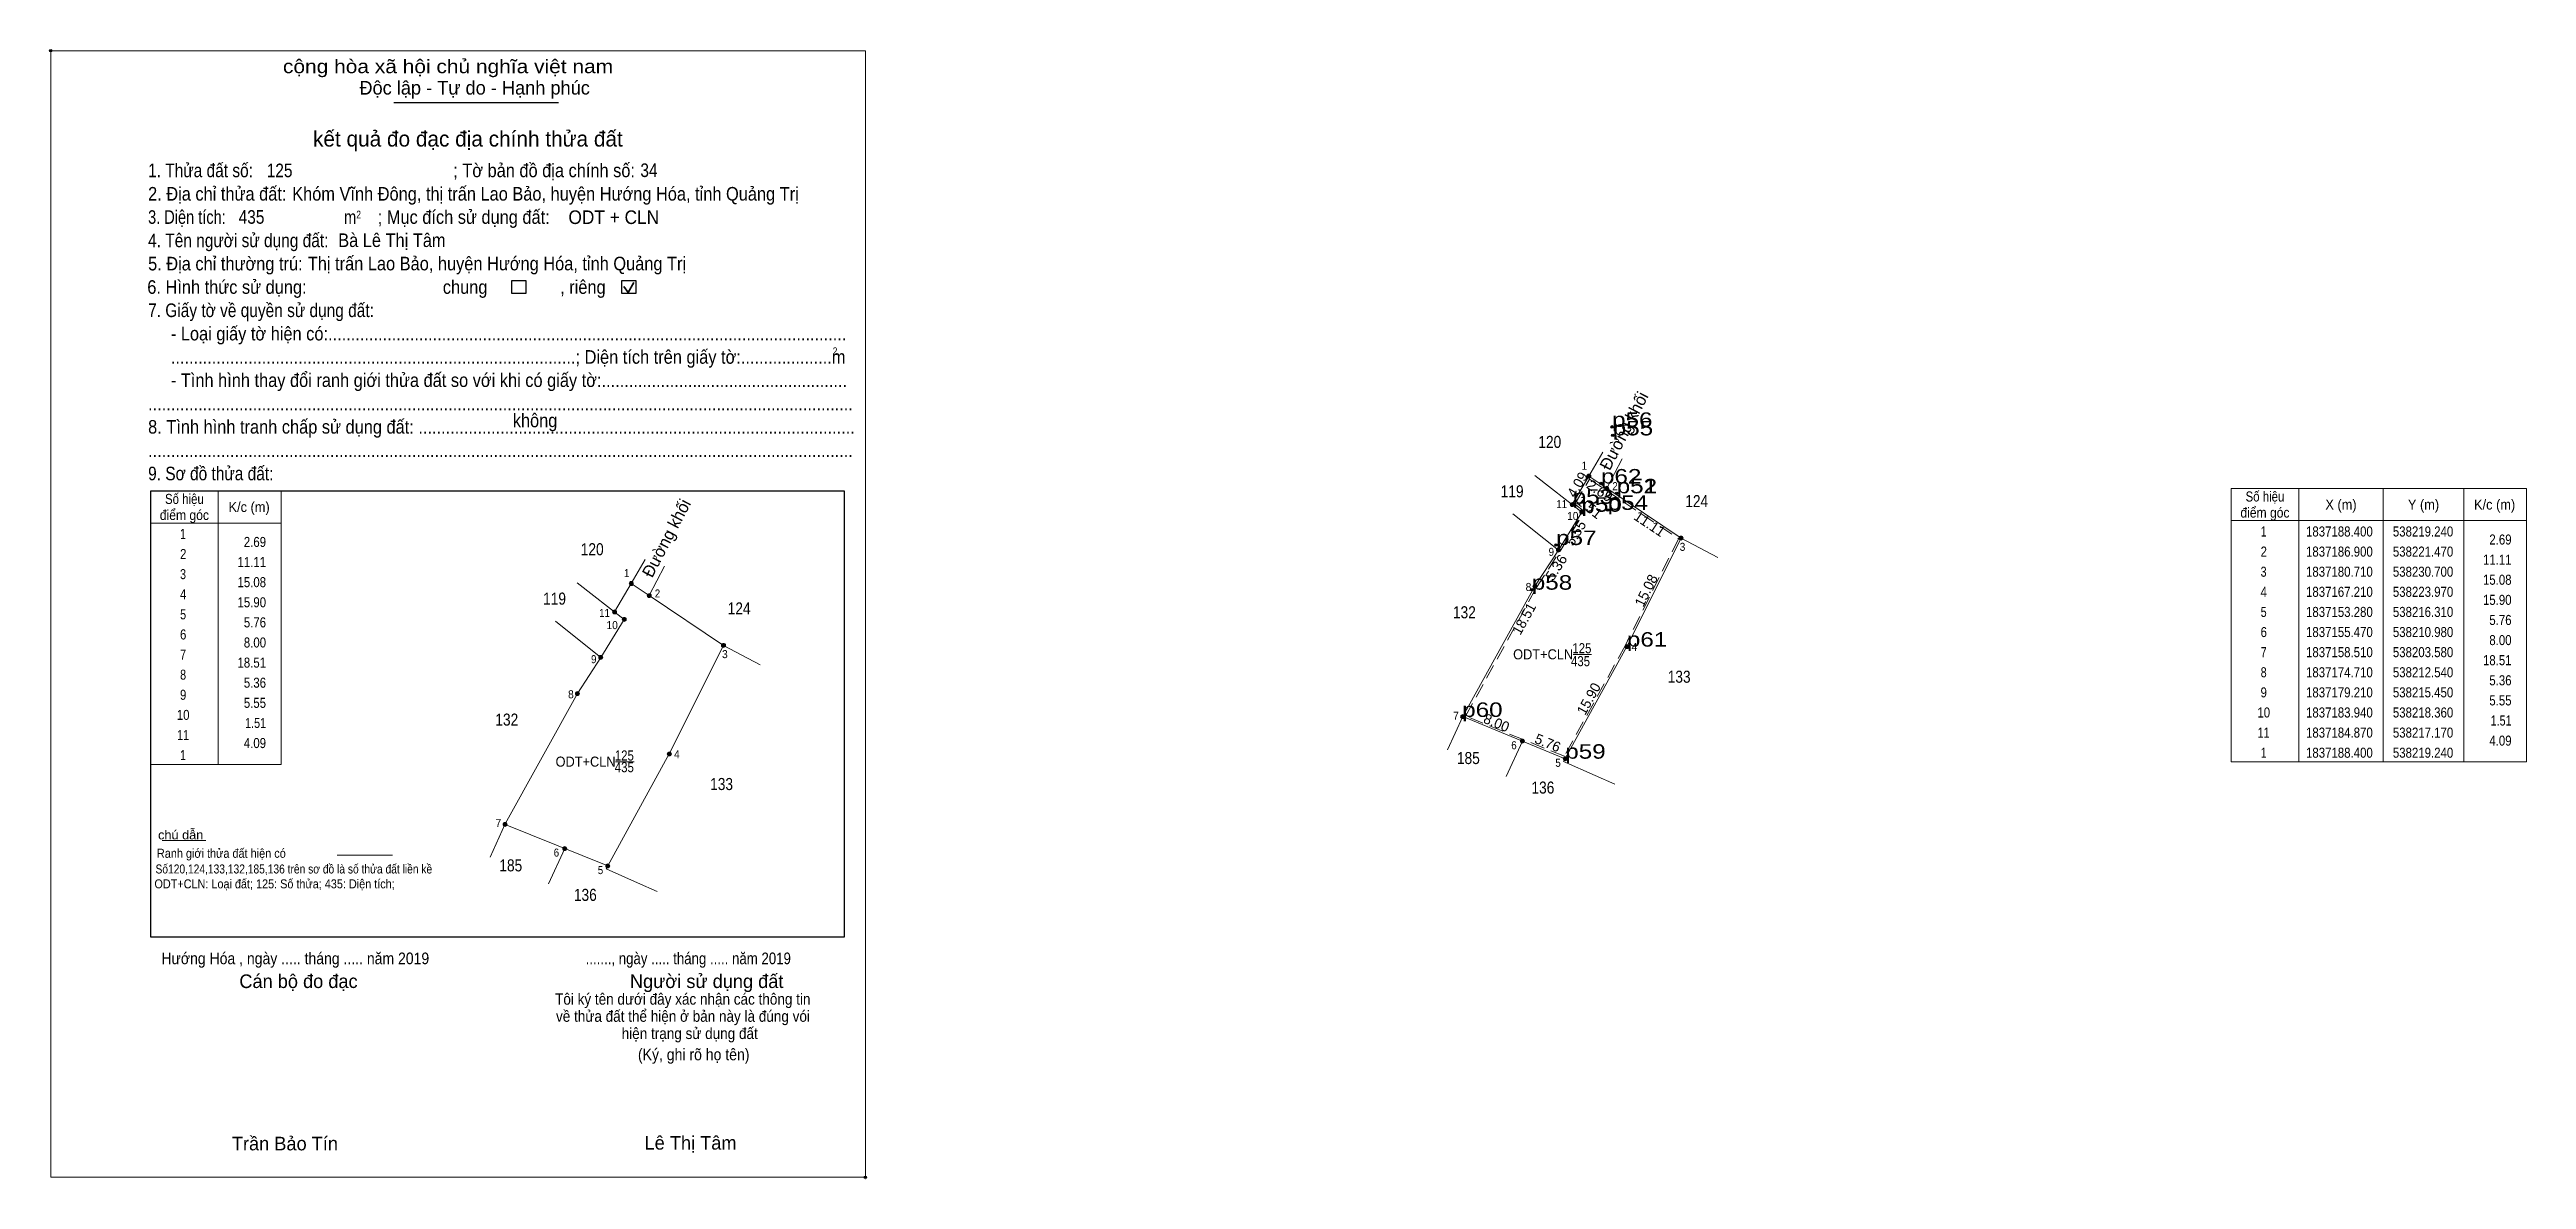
# Model space of a CAD drawing. Header units: metres. Extents: x 535576 to 538678, y 1836829 to 1838329.
# Drawn here: x 538027.9 to 538335.8, y 1837101 to 1837241.4 of the extents above; entities that cross this region are included whole.
import ezdxf
from ezdxf.enums import TextEntityAlignment as Align

# ---------------------------------------------------------------- set-up
doc = ezdxf.new("R2010")
doc.units = ezdxf.units.M
doc.header["$LTSCALE"] = 0.6
doc.header["$PDMODE"] = 32
doc.header["$PDSIZE"] = 0.3
doc.linetypes.add('MEDIUM_DASHED', pattern=[4.5, 3, -1.5])
for name, color, linetype in [('1', 7, 'Continuous'), ('12', 7, 'Continuous'), ('7', 7, 'Continuous')]:
    doc.layers.add(name, color=color, linetype=linetype)
for name, color, linetype, lineweight in [('10', 7, 'Continuous', 13), ('2', 7, 'Continuous', 25), ('22', 7, 'Continuous', 13), ('63', 7, 'Continuous', 13)]:
    doc.layers.add(name, color=color, linetype=linetype, lineweight=lineweight)

msp = doc.modelspace()

# ---------------------------------------------------------------- texts
at = {"layer": '1', "width": 0.85}
msp.add_text('435', height=1.25, dxfattribs=at).set_placement((538218.205, 1837164.78), align=Align.CENTER)
at = {"layer": '10'}
for p in [(538224.272, 1837193.6939), (538105.262, 1837180.3539)]:
    msp.add_text('Đường khối', height=1.5, rotation=62.517, dxfattribs=at).set_placement(p, align=Align.CENTER)
for s, height, width, p in [('120', 1.5, 0.85, (538214.385, 1837191.91)), ('119', 1.5, 0.85, (538209.705, 1837185.77)), ('124', 1.5, 0.85, (538232.645, 1837184.55)), ('120', 1.5, 0.85, (538095.375, 1837178.57)), ('119', 1.5, 0.85, (538090.695, 1837172.43)), ('124', 1.5, 0.85, (538113.635, 1837171.21)), ('132', 1.5, 0.85, (538203.77, 1837170.73)), ('125', 1.25, 0.85, (538218.375, 1837166.39)), ('ODT+CLN', 1.25, 0.95, (538213.56, 1837165.63)), ('133', 1.5, 0.85, (538230.465, 1837162.72)), ('132', 1.5, 0.85, (538084.76, 1837157.39)), ('ODT+CLN', 1.25, 0.95, (538094.55, 1837152.29)), ('125', 1.25, 0.85, (538099.365, 1837153.05)), ('185', 1.5, 0.85, (538204.265, 1837152.61)), ('133', 1.5, 0.85, (538111.455, 1837149.38)), ('136', 1.5, 0.85, (538213.53, 1837148.94)), ('185', 1.5, 0.85, (538085.255, 1837139.27)), ('136', 1.5, 0.85, (538094.52, 1837135.6))]:
    msp.add_text(s, height=height, dxfattribs=dict(at, width=width)).set_placement(p, align=Align.CENTER)
at = {"layer": '12', "width": 1.25}
for s, p in [('p56', (538222.13, 1837194.53)), ('p55', (538222.21, 1837193.47)), ('p62', (538220.75, 1837187.49)), ('p53', (538217.23, 1837184.98)), ('p52', (538222.7, 1837186.27)), ('p51', (538222.7, 1837186.28)), ('p50', (538218.32, 1837183.98)), ('p54', (538221.57, 1837184.21)), ('p57', (538215.17, 1837179.84)), ('p58', (538212.15, 1837174.29)), ('p61', (538223.97, 1837167.21)), ('p60', (538203.5, 1837158.47)), ('p59', (538216.31, 1837153.28))]:
    msp.add_text(s, height=1.8, dxfattribs=at).set_placement(p)
at = {"layer": '2'}
for s, height, width, p in [('cộng hòa xã hội chủ nghĩa việt nam', 1.69, 1.15, (538056.94, 1837238.5)), ('1. Thửa đất số:', 1.69, 0.85, (538040.18, 1837225.57)), ('125', 1.69, 0.85, (538054.92, 1837225.57)), ('; Tờ bản đồ địa chính số:', 1.69, 0.9, (538078.1, 1837225.57)), ('34', 1.69, 0.85, (538101.36, 1837225.59)), ('2. Địa chỉ thửa đất:', 1.69, 0.9, (538040.18, 1837222.66)), ('Khóm Vĩnh Đông, thị trấn Lao Bảo, huyện Hướng Hóa, tỉnh Quảng Trị', 1.69, 0.9, (538058.09, 1837222.66)), ('3. Diện tích:', 1.69, 0.8, (538040.18, 1837219.77)), ('435', 1.69, 0.85, (538051.43, 1837219.78)), ('m', 1.69, 0.8, (538064.54, 1837219.77)), ('2', 0.9657, 0.8, (538066.06, 1837220.44)), ('; Mục đích sử dụng đất:', 1.69, 0.9, (538068.72, 1837219.77)), ('ODT + CLN', 1.69, 0.95, (538092.42, 1837219.75)), ('4. Tên người sử dụng đất:', 1.69, 0.85, (538040.18, 1837216.87)), ('Bà Lê Thị Tâm', 1.69, 0.9, (538063.81, 1837216.89)), ('5. Địa chỉ thường trú:', 1.69, 0.9, (538040.18, 1837213.98)), ('Thị trấn Lao Bảo, huyện Hướng Hóa, tỉnh Quảng Trị', 1.69, 0.9, (538060.03, 1837213.99)), ('6. Hình thức sử dụng:', 1.69, 0.9, (538040.08, 1837211.07)), ('chung                , riêng', 1.69, 0.9, (538076.81, 1837211.07)), ('7. Giấy tờ về quyền sử dụng đất:', 1.69, 0.85, (538040.18, 1837208.18)), ('     - Loại giấy tờ hiện có:..................................................................................................................', 1.69, 0.9, (538040.18, 1837205.28)), ('     - Tình hình thay đổi ranh giới thửa đất so với khi có giấy tờ:......................................................', 1.69, 0.9, (538040.18, 1837199.49)), ('     .........................................................................................; Diện tích trên giấy tờ:....................m', 1.69, 0.9, (538040.18, 1837202.38)), ('2', 0.9657, 0.8, (538125.27, 1837203.45)), ('8. Tình hình tranh chấp sử dụng đất: ................................................................................................', 1.69, 0.9, (538040.18, 1837193.69)), ('...........................................................................................................................................................', 1.69, 0.9, (538040.18, 1837196.59)), ('không', 1.69, 0.9, (538085.5, 1837194.49)), ('9. Sơ đồ thửa đất:', 1.69, 0.85, (538040.18, 1837187.89)), ('...........................................................................................................................................................', 1.69, 0.9, (538040.18, 1837190.79)), ('chú dẫn', 1.125, 1.05, (538041.42, 1837143.25)), ('Số120,124,133,132,185,136 trên sơ đồ là số thửa đất liền kề', 1.12, 0.85, (538041.1, 1837139.01)), ('Ranh giới thửa đất hiện có ', 1.125, 0.9, (538041.27, 1837140.96)), ('ODT+CLN: Loại đất; 125: Số thửa; 435: Diện tích;', 1.12, 0.9, (538040.97, 1837137.16)), ('Hướng Hóa , ngày ..... tháng ..... năm 2019', 1.447, 0.9, (538041.83, 1837127.73)), ('......., ngày ..... tháng ..... năm 2019', 1.447, 0.85, (538094.56, 1837127.73)), ('(Ký, ghi rõ họ tên)', 1.449, 0.9, (538101.06, 1837115.79))]:
    msp.add_text(s, height=height, dxfattribs=dict(at, width=width)).set_placement(p)
for s, p in [('Độc lập - Tự do - Hạnh phúc', (538066.44, 1837235.84)), ('Cán bộ đo đạc', (538051.52, 1837124.77)), ('Người sử dụng đất', (538100.06, 1837124.77)), ('Trần Bảo Tín', (538050.59, 1837104.59)), ('Lê Thị Tâm', (538101.88, 1837104.68))]:
    msp.add_text(s, height=1.69, dxfattribs=at).set_placement(p)
for s, height, p in [('kết quả đo đạc địa chính thửa đất', 1.932, (538079.925, 1837229.38)), ('.', 0.4829, (538129.3189, 1837100.97))]:
    msp.add_text(s, height=height, dxfattribs=at).set_placement(p, align=Align.CENTER)
for s, width, p in [(' 1', 0.9, (538219.01, 1837189.2)), (' 2', 0.9, (538222.83, 1837186.66)), (' 11', 0.9, (538216.53, 1837184.43)), (' 10', 0.95, (538217.95, 1837182.95)), (' 3', 0.95, (538231.23, 1837179.12)), (' 1', 0.9, (538100, 1837175.86)), (' 9', 0.9, (538214.91, 1837178.49)), (' 2', 0.9, (538103.82, 1837173.32)), (' 8', 0.95, (538212.09, 1837174.13)), (' 11', 0.9, (538097.58, 1837170.9)), (' 10', 0.95, (538098.56, 1837169.39)), (' 4', 0.95, (538225.26, 1837166.67)), (' 9', 0.9, (538095.9, 1837165.15)), (' 3', 0.95, (538112.22, 1837165.78)), (' 8', 0.95, (538093.08, 1837160.79)), (' 7', 0.95, (538203.08, 1837158.13)), (' 6', 0.9, (538210.27, 1837154.45)), (' 4', 0.95, (538106.25, 1837153.33)), (' 5', 0.9, (538215.75, 1837152.27)), (' 7', 0.95, (538084.07, 1837144.79)), (' 6', 0.9, (538091.26, 1837141.11)), (' 5', 0.9, (538096.74, 1837138.93))]:
    msp.add_text(s, height=1, dxfattribs=dict(at, width=width)).set_placement(p, align=Align.RIGHT)
for s, height, width, p in [('435', 1.25, 0.85, (538099.365, 1837151.6)), ('Tôi ký tên dưới đây xác nhận các thông tin', 1.396, 0.9, (538106.63, 1837122.7)), ('về thửa đất thể hiện ở bản này là đúng vói', 1.396, 0.9, (538106.655, 1837120.57)), ('hiện trạng sử dụng đất', 1.396, 0.9, (538107.495, 1837118.43))]:
    msp.add_text(s, height=height, dxfattribs=dict(at, width=width)).set_placement(p, align=Align.CENTER)
at = {"layer": '63'}
for s, width, p in [('Số hiệu', 0.85, (538044.69, 1837184.95)), ('Số hiệu', 0.85, (538303.27, 1837185.25)), ('điểm góc', 0.9, (538044.69, 1837182.95)), ('K/c (m)', 0.95, (538052.735, 1837183.95)), ('điểm góc', 0.9, (538303.27, 1837183.25)), ('X (m)', 0.95, (538312.72, 1837184.25)), ('Y (m)', 0.95, (538322.975, 1837184.25)), ('K/c (m)', 0.95, (538331.815, 1837184.25)), (' 1', 0.75, (538044.34, 1837180.6)), (' 1', 0.75, (538302.92, 1837180.9)), ('1837188.400', 0.85, (538312.52, 1837180.9)), ('538219.240', 0.85, (538322.92, 1837180.9)), (' 3', 0.8, (538044.335, 1837175.6)), (' 2', 0.85, (538044.345, 1837178.1)), (' 3', 0.8, (538302.915, 1837175.9)), (' 2', 0.85, (538302.925, 1837178.4)), ('1837186.900', 0.85, (538312.52, 1837178.4)), ('1837180.710', 0.85, (538312.52, 1837175.9)), ('538221.470', 0.85, (538322.92, 1837178.4)), ('538230.700', 0.85, (538322.92, 1837175.9)), (' 4', 0.85, (538044.34, 1837173.1)), (' 4', 0.85, (538302.92, 1837173.4)), ('1837167.210', 0.85, (538312.52, 1837173.4)), ('538223.970', 0.85, (538322.92, 1837173.4)), (' 5', 0.8, (538044.345, 1837170.6)), (' 5', 0.8, (538302.925, 1837170.9)), ('1837153.280', 0.85, (538312.52, 1837170.9)), ('538216.310', 0.85, (538322.92, 1837170.9)), (' 6', 0.85, (538044.345, 1837168.1)), (' 6', 0.85, (538302.925, 1837168.4)), ('1837155.470', 0.85, (538312.52, 1837168.4)), ('538210.980', 0.85, (538322.92, 1837168.4)), (' 7', 0.8, (538044.345, 1837165.6)), (' 8', 0.8, (538302.925, 1837163.4)), (' 7', 0.8, (538302.925, 1837165.9)), ('1837158.510', 0.85, (538312.52, 1837165.9)), ('1837174.710', 0.85, (538312.52, 1837163.4)), ('538203.580', 0.85, (538322.92, 1837165.9)), ('538212.540', 0.85, (538322.92, 1837163.4)), (' 9', 0.85, (538044.34, 1837160.6)), (' 8', 0.8, (538044.345, 1837163.1)), (' 9', 0.85, (538302.92, 1837160.9)), ('1837179.210', 0.85, (538312.52, 1837160.9)), ('538215.450', 0.85, (538322.92, 1837160.9)), (' 10', 0.85, (538044.34, 1837158.1)), (' 10', 0.85, (538302.92, 1837158.4)), ('1837183.940', 0.85, (538312.52, 1837158.4)), ('538218.360', 0.85, (538322.92, 1837158.4)), (' 11', 0.8, (538044.34, 1837155.6)), (' 11', 0.8, (538302.92, 1837155.9)), ('1837184.870', 0.85, (538312.52, 1837155.9)), ('538217.170', 0.85, (538322.92, 1837155.9)), (' 1', 0.75, (538044.34, 1837153.1)), (' 1', 0.75, (538302.92, 1837153.4)), ('1837188.400', 0.85, (538312.52, 1837153.4)), ('538219.240', 0.85, (538322.92, 1837153.4))]:
    msp.add_text(s, height=1.25, dxfattribs=dict(at, width=width)).set_placement(p, align=Align.CENTER)
for s, rotation, p in [('4.09', 59.613, (538218.3607, 1837187.0389)), ('11.11', 326.153, (538226.4469, 1837181.9449)), ('5.55', 58.399, (538218.1344, 1837181.0125)), ('15.08', 63.503, (538226.9278, 1837173.9112)), ('18.51', 61.054, (538211.7308, 1837170.3775)), ('15.90', 61.194, (538219.7787, 1837160.4289)), ('8.00', 337.667, (538207.5275, 1837157.1684)), ('5.76', 337.663, (538213.8925, 1837154.6703))]:
    msp.add_text(s, height=1.25, rotation=rotation, dxfattribs=at).set_placement(p, align=Align.CENTER)
at = {"layer": '63', "width": 1.05}
for s, rotation, p in [('2.69', 326.073, (538220.2562, 1837186.0669)), ('1.51', 321.992, (538218.9301, 1837184.0445)), ('5.36', 57.111, (538215.7101, 1837176.7056))]:
    msp.add_text(s, height=1.25, rotation=rotation, dxfattribs=at).set_placement(p, align=Align.CENTER)
at = {"layer": '63'}
for s, width, p in [('2.69', 0.85, (538054.84, 1837179.6)), ('2.69', 0.85, (538333.92, 1837179.9)), ('11.11', 0.85, (538054.84, 1837177.1)), ('11.11', 0.85, (538333.92, 1837177.4)), ('15.08', 0.85, (538054.84, 1837174.6)), ('15.08', 0.85, (538333.92, 1837174.9)), ('15.90', 0.85, (538054.84, 1837172.1)), ('5.76', 0.85, (538054.84, 1837169.6)), ('15.90', 0.85, (538333.92, 1837172.4)), ('5.76', 0.85, (538333.92, 1837169.9)), ('8.00', 0.85, (538054.84, 1837167.1)), ('8.00', 0.85, (538333.92, 1837167.4)), ('18.51', 0.85, (538054.84, 1837164.6)), ('18.51', 0.85, (538333.92, 1837164.9)), ('5.36', 0.85, (538054.84, 1837162.1)), ('5.36', 0.85, (538333.92, 1837162.4)), ('5.55', 0.85, (538054.84, 1837159.6)), ('1.51', 0.8, (538054.84, 1837157.1)), ('5.55', 0.85, (538333.92, 1837159.9)), ('1.51', 0.8, (538333.92, 1837157.4)), ('4.09', 0.85, (538054.84, 1837154.6)), ('4.09', 0.85, (538333.92, 1837154.9))]:
    msp.add_text(s, height=1.25, dxfattribs=dict(at, width=width)).set_placement(p, align=Align.RIGHT)

# ---------------------------------------------------------------- hatches: boundary and pattern name
at = {"layer": '10'}
for points in [[(538219.49, 1837188.4, 1), (538218.99, 1837188.4, 1)], [(538221.72, 1837186.9, 1), (538221.22, 1837186.9, 1)], [(538217.42, 1837184.87, 1), (538216.92, 1837184.87, 1)], [(538218.61, 1837183.94, 1), (538218.11, 1837183.94, 1)], [(538230.95, 1837180.71, 1), (538230.45, 1837180.71, 1)], [(538215.7, 1837179.21, 1), (538215.2, 1837179.21, 1)], [(538100.48, 1837175.06, 1), (538099.98, 1837175.06, 1)], [(538102.71, 1837173.56, 1), (538102.21, 1837173.56, 1)], [(538212.79, 1837174.71, 1), (538212.29, 1837174.71, 1)], [(538098.41, 1837171.53, 1), (538097.91, 1837171.53, 1)], [(538099.6, 1837170.6, 1), (538099.1, 1837170.6, 1)], [(538111.94, 1837167.37, 1), (538111.44, 1837167.37, 1)], [(538096.69, 1837165.87, 1), (538096.19, 1837165.87, 1)], [(538224.22, 1837167.21, 1), (538223.72, 1837167.21, 1)], [(538093.78, 1837161.37, 1), (538093.28, 1837161.37, 1)], [(538203.83, 1837158.51, 1), (538203.33, 1837158.51, 1)], [(538211.23, 1837155.47, 1), (538210.73, 1837155.47, 1)], [(538105.21, 1837153.87, 1), (538104.71, 1837153.87, 1)], [(538216.56, 1837153.28, 1), (538216.06, 1837153.28, 1)], [(538084.79, 1837145.11, 1), (538084.29, 1837145.11, 1)], [(538092.21, 1837142.1, 1), (538091.71, 1837142.1, 1)], [(538097.55, 1837139.94, 1), (538097.05, 1837139.94, 1)]]:
    msp.add_hatch(color=256, dxfattribs=at).paths.add_polyline_path(points)

# ---------------------------------------------------------------- linework, layer by layer
for p, q in [((538212.53, 1837188.5), (538218.36, 1837183.94)), ((538219.24, 1837188.4), (538217.17, 1837184.87)), ((538219.24, 1837188.4), (538221.47, 1837186.9)), ((538215.45, 1837179.21), (538209.81, 1837183.71)), ((538230.7, 1837180.71), (538235.27, 1837178.28)), ((538093.52, 1837175.16), (538099.35, 1837170.6)), ((538100.22, 1837175.04), (538098.16, 1837171.53)), ((538100.23, 1837175.06), (538102.46, 1837173.56)), ((538096.44, 1837165.87), (538090.8, 1837170.37)), ((538111.69, 1837167.37), (538116.26, 1837164.94)), ((538217.3, 1837166.22), (538219.59, 1837166.22)), ((538203.58, 1837158.51), (538201.69, 1837154.38)), ((538210.98, 1837155.47), (538208.97, 1837151.05)), ((538098.29, 1837152.88), (538100.58, 1837152.88)), ((538084.57, 1837145.17), (538082.68, 1837141.04)), ((538097.3, 1837139.94), (538084.54, 1837145.11)), ((538091.96, 1837142.1), (538089.96, 1837137.71))]:
    msp.add_line(p, q, dxfattribs=at)
for points in [[(538221.47, 1837186.9), (538230.7, 1837180.71), (538223.97, 1837167.21), (538216.11, 1837152.92)], [(538216.31, 1837153.28), (538203.58, 1837158.51), (538212.54, 1837174.71), (538215.45, 1837179.21), (538218.36, 1837183.94)], [(538102.46, 1837173.56), (538111.69, 1837167.37), (538104.96, 1837153.87), (538097.1, 1837139.58)], [(538084.57, 1837145.17), (538093.53, 1837161.37), (538096.44, 1837165.87), (538099.35, 1837170.6)], [(538216.11, 1837152.92), (538220.03, 1837151.2), (538222.45, 1837150.13)], [(538097.1, 1837139.58), (538101.02, 1837137.86), (538103.44, 1837136.79)]]:
    msp.add_lwpolyline(points, dxfattribs=at)
for centre in [(538219.24, 1837188.4), (538221.47, 1837186.9), (538217.17, 1837184.87), (538218.36, 1837183.94), (538230.7, 1837180.71), (538215.45, 1837179.21), (538100.23, 1837175.06), (538102.46, 1837173.56), (538212.54, 1837174.71), (538098.16, 1837171.53), (538099.35, 1837170.6), (538111.69, 1837167.37), (538096.44, 1837165.87), (538223.97, 1837167.21), (538093.53, 1837161.37), (538203.58, 1837158.51), (538210.98, 1837155.47), (538104.96, 1837153.87), (538216.31, 1837153.28), (538084.54, 1837145.11), (538091.96, 1837142.1), (538097.3, 1837139.94)]:
    msp.add_circle(centre, 0.25, dxfattribs=at)
at = {"layer": '2'}
for p, q in [((538070.73, 1837234.87), (538091.2, 1837234.87)), ((538040.5, 1837186.57), (538126.7, 1837186.57)), ((538126.7, 1837186.57), (538126.7, 1837131.08))]:
    msp.add_line(p, q, dxfattribs=at)
at = {"layer": '2', "lineweight": 35}
for p, q in [((538099.29, 1837211.98), (538099.86, 1837211.23)), ((538099.86, 1837211.23), (538100.56, 1837212.48))]:
    msp.add_line(p, q, dxfattribs=at)
at = {"layer": '2', "lineweight": 13}
for p, q in [((538041.93, 1837143.12), (538047.36, 1837143.12)), ((538063.69, 1837141.27), (538070.55, 1837141.27))]:
    msp.add_line(p, q, dxfattribs=at)
msp.add_lwpolyline([(538028.08, 1837241.29), (538129.33, 1837241.29), (538129.33, 1837101.24), (538028.08, 1837101.24)], close=True, dxfattribs=at)
at = {"layer": '2'}
for points in [[(538085.38, 1837212.72), (538087.12, 1837212.72), (538087.12, 1837211.1), (538085.38, 1837211.1)], [(538099.06, 1837212.72), (538100.8, 1837212.72), (538100.8, 1837211.1), (538099.06, 1837211.1)]]:
    msp.add_lwpolyline(points, close=True, dxfattribs=at)
msp.add_lwpolyline([(538126.7, 1837131.08), (538040.5, 1837131.08), (538040.5, 1837186.57)], dxfattribs=at)
at = {"layer": '2', "linetype": 'MEDIUM_DASHED', "lineweight": 13}
msp.add_lwpolyline([(538219.31, 1837188.03), (538221.33, 1837186.69), (538230.38, 1837180.62), (538223.75, 1837167.33), (538216.2, 1837153.6), (538211.06, 1837155.67), (538203.91, 1837158.58), (538212.75, 1837174.58), (538215.66, 1837179.08), (538218.69, 1837184), (538217.5, 1837184.93)], close=True, dxfattribs=at)
at = {"layer": '2'}
for p in [(538028.08, 1837241.29), (538129.33, 1837101.24)]:
    msp.add_point(p, dxfattribs=at)
at = {"layer": '22'}
for p, q in [((538219.24, 1837188.4), (538220.98, 1837191.38)), ((538221.47, 1837186.9), (538223.38, 1837190.56)), ((538100.22, 1837175.04), (538101.97, 1837178.04)), ((538102.46, 1837173.56), (538104.37, 1837177.22))]:
    msp.add_line(p, q, dxfattribs=at)
at = {"layer": '63'}
for p, q in [((538048.9, 1837186.57), (538048.9, 1837152.57)), ((538307.47, 1837186.87), (538307.47, 1837152.87)), ((538317.97, 1837186.87), (538317.97, 1837152.87)), ((538327.97, 1837186.87), (538327.97, 1837152.87)), ((538299.07, 1837182.87), (538335.77, 1837182.87))]:
    msp.add_line(p, q, dxfattribs=at)
for points in [[(538048.9, 1837152.57), (538040.5, 1837152.57), (538040.5, 1837186.57), (538048.9, 1837186.57)], [(538048.9, 1837186.57), (538056.7, 1837186.57), (538056.7, 1837152.57), (538048.9, 1837152.57)], [(538040.5, 1837182.57), (538048.9, 1837182.57), (538056.7, 1837182.57)]]:
    msp.add_lwpolyline(points, dxfattribs=at)
msp.add_lwpolyline([(538299.07, 1837186.87), (538335.77, 1837186.87), (538335.77, 1837152.87), (538299.07, 1837152.87)], close=True, dxfattribs=at)
at = {"layer": '7'}
for p in [(538222.13, 1837194.53), (538222.21, 1837193.47), (538220.75, 1837187.49), (538222.7, 1837186.28), (538222.7, 1837186.27), (538217.23, 1837184.98), (538218.32, 1837183.98), (538221.57, 1837184.21), (538215.17, 1837179.84), (538212.15, 1837174.29), (538223.97, 1837167.21), (538203.5, 1837158.47), (538216.31, 1837153.28)]:
    msp.add_point(p, dxfattribs=at)

msp.set_redraw_order([(e.dxf.handle, doc.entitydb.next_handle()) for e in msp.query("TEXT MTEXT ATTDEF DIMENSION ARC_DIMENSION")])  # texts and dimensions are drawn at this point

doc.saveas('drawing.dxf')
